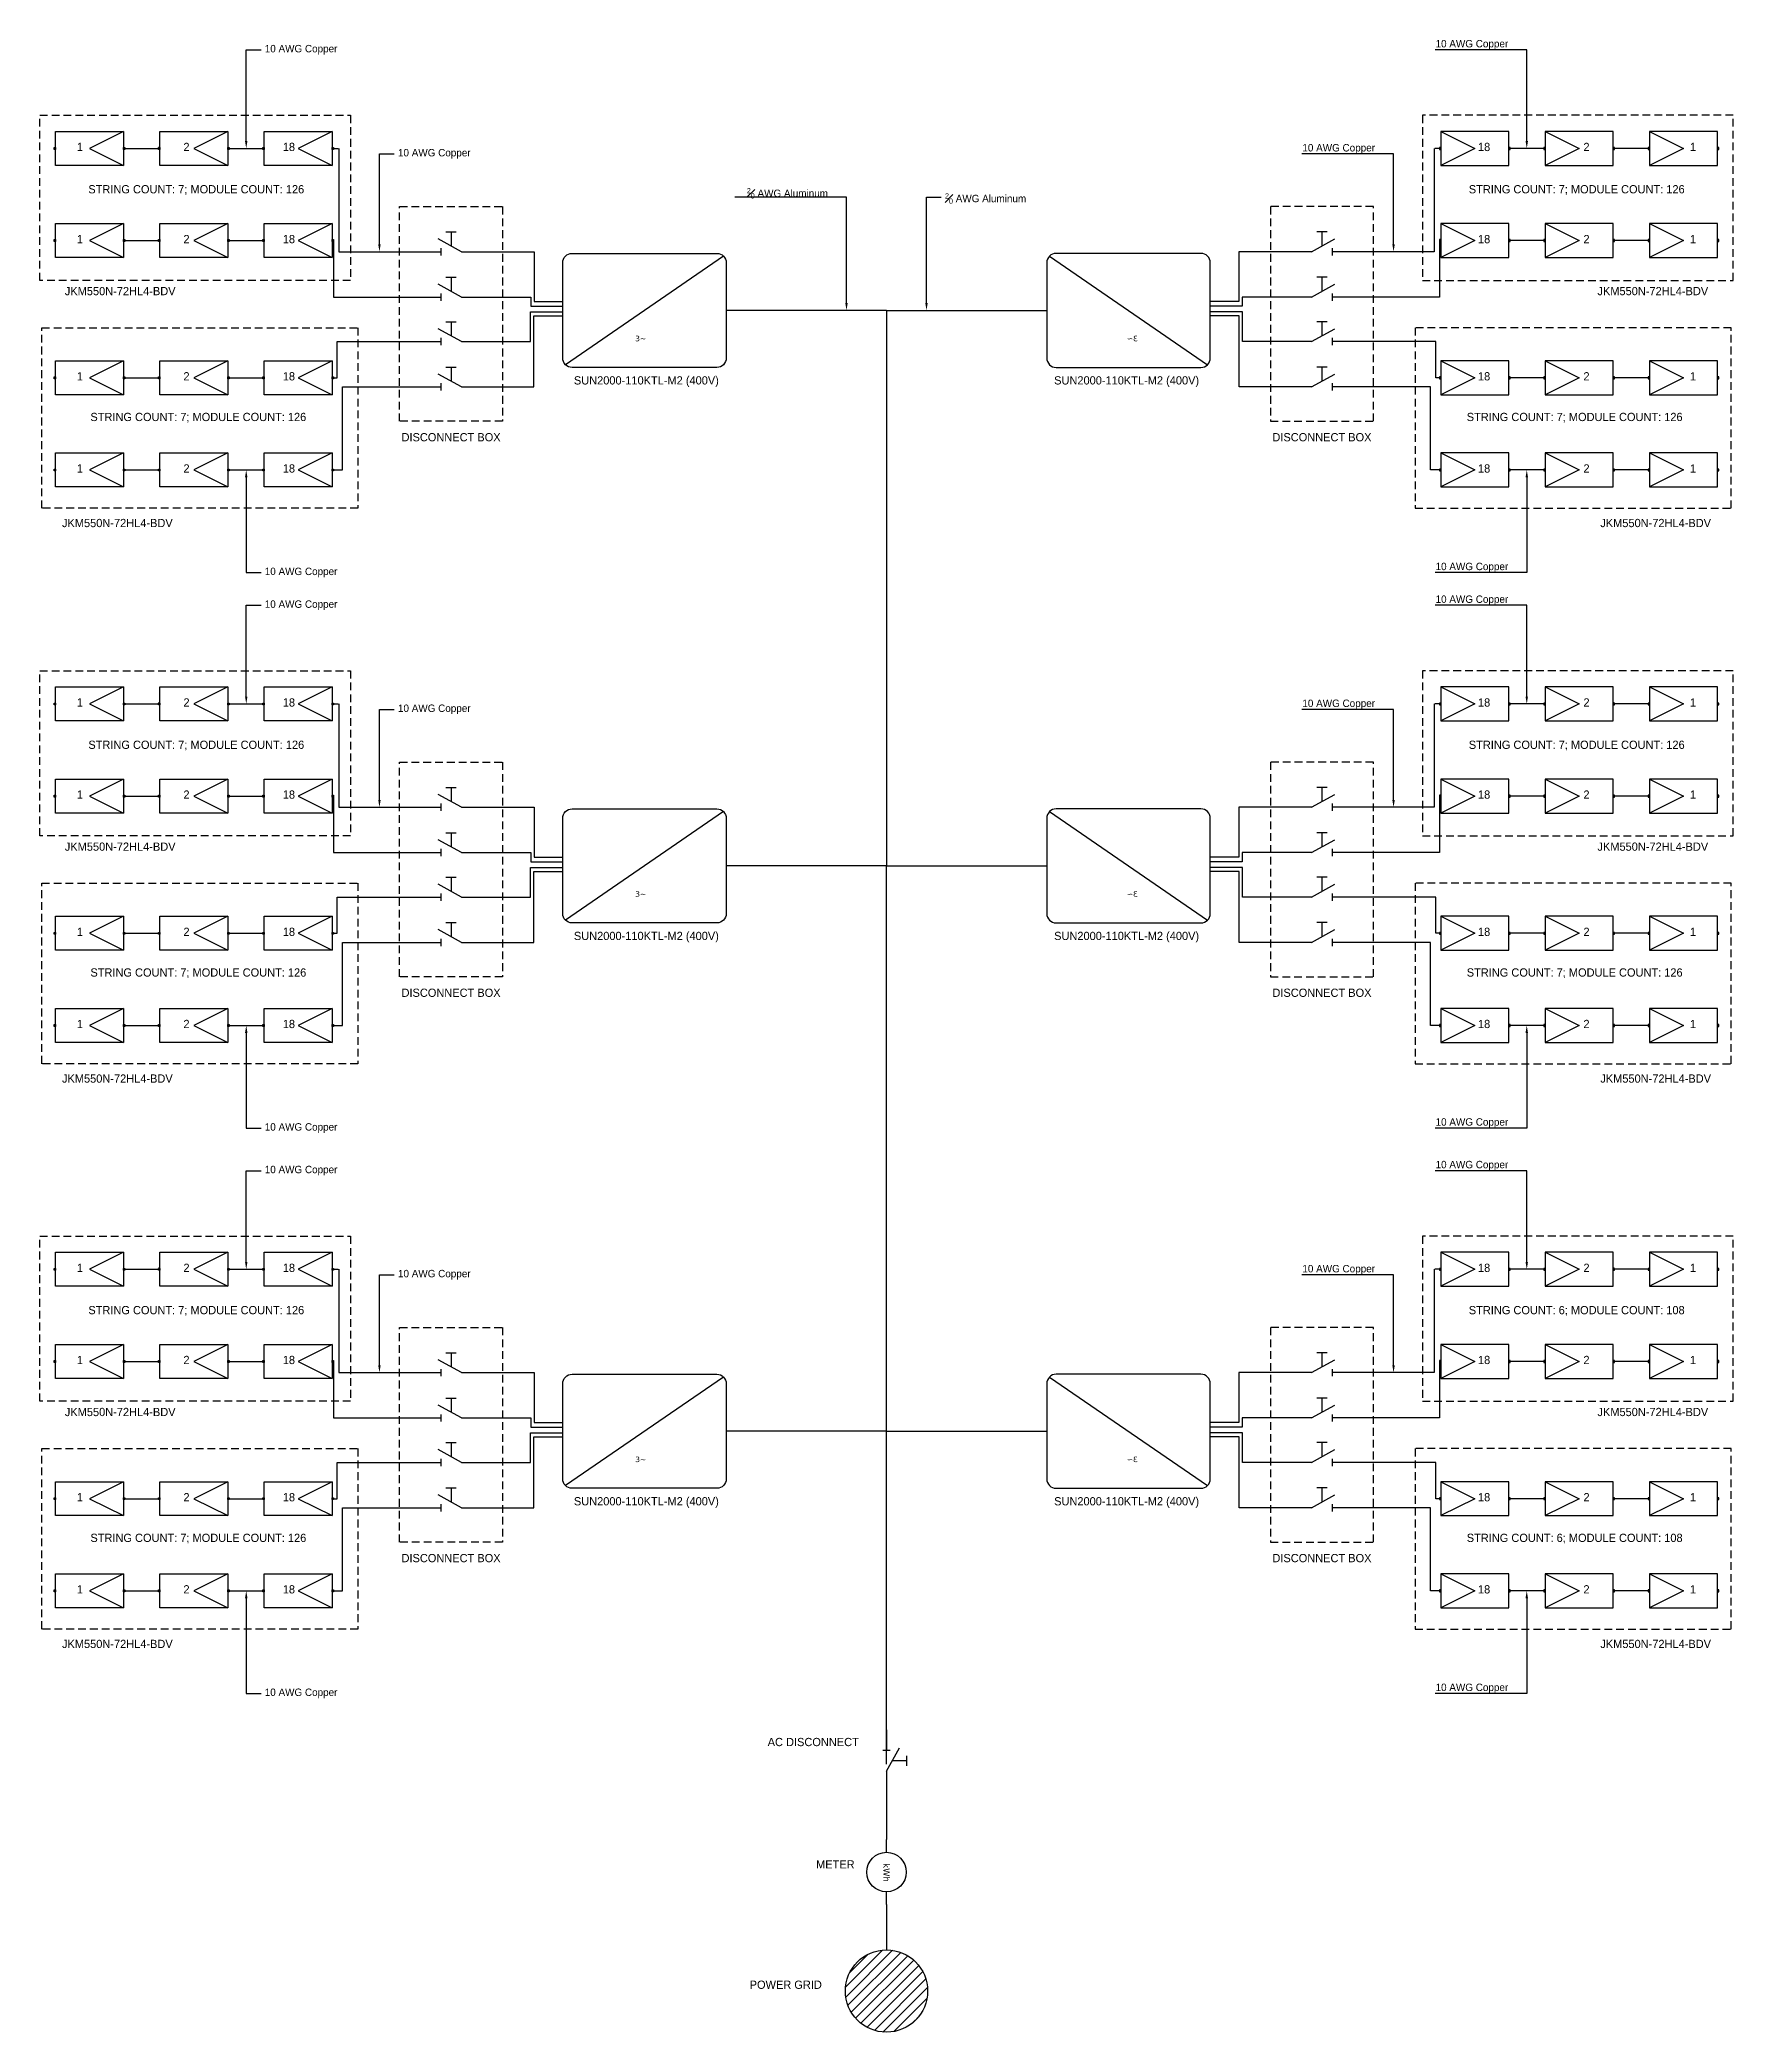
# Model space of a CAD drawing. Header units: inches. Extents: x 16 to 125, y -11 to 49.
# Drawn here: x 84.14 to 125.29, y -5.38 to 43.03 of the extents above; entities that cross this region are included whole.
import ezdxf
from ezdxf import colors
from ezdxf.entities.mleader import LeaderData, LeaderLine
from ezdxf.enums import TextEntityAlignment as Align
from ezdxf.math import Vec2, Vec3

# ---------------------------------------------------------------- set-up
doc = ezdxf.new("R2010")
doc.units = ezdxf.units.IN
doc.header["$LTSCALE"] = 1.5
doc.header["$MEASUREMENT"] = 0
doc.linetypes.add('HIDDEN2', pattern=[0.1875, 0.125, -0.0625])
for name, color, linetype in [('BLK_10AWG', 7, 'Continuous'), ('LOCBOX', 92, 'HIDDEN2'), ('SYMS', 7, 'Continuous')]:
    doc.layers.add(name, color=color, linetype=linetype)
doc.styles.add('Roman', font='romans')
doc.styles.add('WD_IEC', font='isocp2.shx', dxfattribs={"width": 0.9, "height": 4})

msp = doc.modelspace()

# ---------------------------------------------------------------- texts
at = {"layer": 'BLK_10AWG', "color": 3, "char_height": 0.2}
for s, insert, attachment_point in [('1', (85.039, 40.53), 1), ('2', (87.629, 40.53), 1), ('18', (90.043, 40.53), 1), ('18', (119.383, 40.53), 3), ('2', (121.797, 40.53), 3), ('1', (124.386, 40.53), 3), ('1', (85.039, 38.291), 1), ('2', (87.629, 38.291), 1), ('18', (90.043, 38.291), 1), ('18', (119.383, 38.291), 3), ('2', (121.797, 38.291), 3), ('1', (124.386, 38.291), 3), ('1', (85.039, 34.957), 1), ('2', (87.629, 34.957), 1), ('18', (90.043, 34.957), 1), ('18', (119.383, 34.957), 3), ('2', (121.797, 34.957), 3), ('1', (124.386, 34.957), 3), ('1', (85.039, 32.718), 1), ('2', (87.629, 32.718), 1), ('18', (90.043, 32.718), 1), ('18', (119.383, 32.718), 3), ('2', (121.797, 32.718), 3), ('1', (124.386, 32.718), 3), ('1', (85.039, 27.032), 1), ('2', (87.629, 27.032), 1), ('18', (90.043, 27.032), 1), ('18', (119.383, 27.032), 3), ('2', (121.797, 27.032), 3), ('1', (124.386, 27.032), 3), ('1', (85.039, 24.794), 1), ('2', (87.629, 24.794), 1), ('18', (90.043, 24.794), 1), ('18', (119.383, 24.794), 3), ('2', (121.797, 24.794), 3), ('1', (124.386, 24.794), 3), ('1', (85.039, 21.459), 1), ('2', (87.629, 21.459), 1), ('18', (90.043, 21.459), 1), ('18', (119.383, 21.459), 3), ('2', (121.797, 21.459), 3), ('1', (124.386, 21.459), 3), ('1', (85.039, 19.22), 1), ('2', (87.629, 19.22), 1), ('18', (90.043, 19.22), 1), ('18', (119.383, 19.22), 3), ('2', (121.797, 19.22), 3), ('1', (124.386, 19.22), 3), ('1', (85.039, 13.295), 1), ('2', (87.629, 13.295), 1), ('18', (90.043, 13.295), 1), ('18', (119.383, 13.295), 3), ('2', (121.797, 13.295), 3), ('1', (124.386, 13.295), 3), ('1', (85.039, 11.056), 1), ('2', (87.629, 11.056), 1), ('18', (90.043, 11.056), 1), ('18', (119.383, 11.056), 3), ('2', (121.797, 11.056), 3), ('1', (124.386, 11.056), 3), ('1', (85.039, 7.722), 1), ('2', (87.629, 7.722), 1), ('18', (90.043, 7.722), 1), ('18', (119.383, 7.722), 3), ('2', (121.797, 7.722), 3), ('1', (124.386, 7.722), 3), ('1', (85.039, 5.483), 1), ('2', (87.629, 5.483), 1), ('18', (90.043, 5.483), 1), ('18', (119.383, 5.483), 3), ('2', (121.797, 5.483), 3), ('1', (124.386, 5.483), 3)]:
    msp.add_mtext_dynamic_manual_height_columns(s, width=0.48674, gutter_width=1, heights=[0], dxfattribs=dict(at, insert=insert, attachment_point=attachment_point))
at = {"layer": 'LOCBOX', "color": 3}
for s, p in [('STRING COUNT: 7; MODULE COUNT: 126', (87.941, 39.242)), ('STRING COUNT: 7; MODULE COUNT: 126', (121.485, 39.242)), ('JKM550N-72HL4-BDV', (86.092, 36.767)), ('JKM550N-72HL4-BDV', (123.334, 36.767)), ('SUN2000-110KTL-M2 (400V)', (98.878, 34.598)), ('SUN2000-110KTL-M2 (400V)', (110.548, 34.598)), ('STRING COUNT: 7; MODULE COUNT: 126', (87.991, 33.709)), ('STRING COUNT: 7; MODULE COUNT: 126', (121.435, 33.709)), ('DISCONNECT BOX', (94.132, 33.217)), ('DISCONNECT BOX', (115.294, 33.217)), ('JKM550N-72HL4-BDV', (86.023, 31.132)), ('JKM550N-72HL4-BDV', (123.403, 31.132)), ('STRING COUNT: 7; MODULE COUNT: 126', (87.941, 25.744)), ('STRING COUNT: 7; MODULE COUNT: 126', (121.485, 25.744)), ('JKM550N-72HL4-BDV', (86.092, 23.269)), ('JKM550N-72HL4-BDV', (123.334, 23.269)), ('SUN2000-110KTL-M2 (400V)', (98.878, 21.1)), ('SUN2000-110KTL-M2 (400V)', (110.548, 21.1)), ('STRING COUNT: 7; MODULE COUNT: 126', (87.991, 20.211)), ('STRING COUNT: 7; MODULE COUNT: 126', (121.435, 20.211)), ('DISCONNECT BOX', (94.132, 19.719)), ('DISCONNECT BOX', (115.294, 19.719)), ('JKM550N-72HL4-BDV', (86.023, 17.634)), ('JKM550N-72HL4-BDV', (123.403, 17.634)), ('STRING COUNT: 7; MODULE COUNT: 126', (87.941, 12.007)), ('STRING COUNT: 6; MODULE COUNT: 108', (121.485, 12.007)), ('JKM550N-72HL4-BDV', (86.092, 9.532)), ('JKM550N-72HL4-BDV', (123.334, 9.532)), ('SUN2000-110KTL-M2 (400V)', (98.878, 7.363)), ('SUN2000-110KTL-M2 (400V)', (110.548, 7.363)), ('STRING COUNT: 7; MODULE COUNT: 126', (87.991, 6.474)), ('STRING COUNT: 6; MODULE COUNT: 108', (121.435, 6.474)), ('DISCONNECT BOX', (94.132, 5.982)), ('DISCONNECT BOX', (115.294, 5.982)), ('JKM550N-72HL4-BDV', (86.023, 3.897)), ('JKM550N-72HL4-BDV', (123.403, 3.897)), ('AC DISCONNECT', (102.933, 1.513)), ('METER', (103.47, -1.46)), ('POWER GRID', (102.265, -4.384))]:
    msp.add_text(s, height=0.2, dxfattribs=at).set_placement(p, align=Align.BOTTOM_CENTER)

# ---------------------------------------------------------------- blocks, each defined once
blk = doc.blocks.new('PVMODULE')
at = {"color": 5}
for p, q in [((2, 1), (1, 0.5)), ((1, 0.5), (2, 0))]:
    blk.add_line(p, q, dxfattribs=at)
for points in [[(0, 1), (2, 1), (2, 0), (0, 0)], [(-0.04, 0.527), (0, 0.527), (0, 0.473), (-0.04, 0.473)], [(2, 0.527), (2.04, 0.527), (2.04, 0.473), (2, 0.473)]]:
    blk.add_lwpolyline(points, close=True, dxfattribs=at)
blk = doc.blocks.new('*U59')
at = {"layer": 'BLK_10AWG', "xscale": 0.8257813849238005, "yscale": 0.8257813849238005, "zscale": 0.8257813849238005}
blk.add_blockref('PVMODULE', (-0.845, -0.413), dxfattribs=at)
blk = doc.blocks.new('*U61')
at = {"layer": 'BLK_10AWG', "color": 0, "linetype": 'ByBlock', "lineweight": -2, "transparency": 16777216}
for p in [(0, 2.239), (2.534, 2.239), (5.068, 2.239), (0, 0), (2.534, 0), (5.068, 0)]:
    blk.add_blockref('*U59', p, dxfattribs=at)
blk = doc.blocks.new('HDS11Q65')
for p, q in [((-7.5, 0), (-2.5, 0)), ((2.5, 0), (-3.13, 3.13)), ((-2.5, 0.88), (-2.5, -0.88)), ((-1.25, 4.83), (1.25, 4.83)), ((0, 4.83), (0, 1.39)), ((2.5, 0), (7.5, 0))]:
    blk.add_line(p, q)
at = {"style": 'WD_IEC'}
for tag, p in [('INST', (-5, 10.12)), ('TAG1', (-5, 4.12)), ('LOC', (-5, 7.12)), ('RATING1', (-5, -4.16)), ('DESC1', (-5, -10.16)), ('DESC3', (-5, -16.16)), ('DESC2', (-5, -13.16))]:
    blk.add_attdef(tag, text='', height=2.5, dxfattribs=at).set_placement(p, align=Align.RIGHT)
for tag, p, height, flags in [('MFG', (2.81, 9.49), 1.5, 9), ('X2LINK', (0, 5.65), 0.32, 1), ('CAT', (2.81, 6.99), 1.5, 9), ('X4TERM01', (-7.5, 0), 0.32, 1), ('TERM01', (-7.5, 1), 2, 8), ('X8LINK', (0, 0.01), 0.32, 1), ('X1TERM02', (7.5, 0), 0.32, 1), ('ASSYCODE', (2.61, -2.75), 1, 1), ('FAMILY', (2.61, -4.25), 1, 1), ('CATDESC', (2.61, -5.75), 1, 1)]:
    blk.add_attdef(tag, p, '', height=height, dxfattribs=dict(at, flags=flags))
at = {"style": 'WD_IEC', "flags": 8}
blk.add_attdef('TERM02', text='', height=2, dxfattribs=at).set_placement((7.5, 1), align=Align.RIGHT)
at = {"lineweight": 15, "style": 'WD_IEC'}
blk.add_attdef('XREF', text='', height=2.5, dxfattribs=at).set_placement((-5, -7.16), align=Align.RIGHT)
blk = doc.blocks.new('PVINVERTER36KTL')
at = {"color": 5}
blk.add_lwpolyline([(-1.547, 1.218), (1.547, 1.218, -0.414214), (1.747, 1.018), (1.747, -1.018, -0.414214), (1.547, -1.218), (-1.547, -1.218, -0.414214), (-1.747, -1.018), (-1.747, 1.018, -0.414214)], format="xyb", close=True, dxfattribs=at)
at = {"layer": 'BLK_10AWG', "color": 5}
blk.add_line((1.688, 1.16), (-1.688, -1.16), dxfattribs=at)
at = {"layer": 'BLK_10AWG', "color": 5, "insert": (-0.198, -0.541), "char_height": 0.11697, "attachment_point": 1, "style": 'Roman'}
blk.add_mtext_dynamic_manual_height_columns('{\\fVerdana|b0|i0|c0|p34;3~}', width=0.6143, gutter_width=1, heights=[0], dxfattribs=at)
blk = doc.blocks.new('*U62')
at = {"layer": 'BLK_10AWG', "xscale": 0.8257813849238005, "yscale": 0.8257813849238005, "zscale": 0.8257813849238005}
blk.add_blockref('PVMODULE', (-0.845, -0.413), dxfattribs=at)
blk = doc.blocks.new('*U63')
at = {"layer": 'BLK_10AWG', "color": 0, "linetype": 'ByBlock', "lineweight": -2, "transparency": 16777216}
for p in [(0, 2.239), (2.534, 2.239), (5.068, 2.239), (0, 0), (2.534, 0), (5.068, 0)]:
    blk.add_blockref('*U62', p, dxfattribs=at)
blk = doc.blocks.new('*U64')
at = {"layer": 'BLK_10AWG', "xscale": 0.8257813849238005, "yscale": 0.8257813849238005, "zscale": 0.8257813849238005}
blk.add_blockref('PVMODULE', (-0.845, -0.413), dxfattribs=at)
blk = doc.blocks.new('*U65')
at = {"layer": 'BLK_10AWG', "color": 0, "linetype": 'ByBlock', "lineweight": -2, "transparency": 16777216}
for p in [(0, 2.239), (2.534, 2.239), (5.068, 2.239), (0, 0), (2.534, 0), (5.068, 0)]:
    blk.add_blockref('*U64', p, dxfattribs=at)
blk = doc.blocks.new('*U66')
at = {"layer": 'BLK_10AWG', "xscale": 0.8257813849238005, "yscale": 0.8257813849238005, "zscale": 0.8257813849238005}
blk.add_blockref('PVMODULE', (-0.845, -0.413), dxfattribs=at)
blk = doc.blocks.new('*U68')
at = {"layer": 'BLK_10AWG', "color": 0, "linetype": 'ByBlock', "lineweight": -2, "transparency": 16777216}
for p in [(0, 2.239), (2.534, 2.239), (5.068, 2.239), (0, 0), (2.534, 0), (5.068, 0)]:
    blk.add_blockref('*U66', p, dxfattribs=at)
blk = doc.blocks.new('*U69')
at = {"layer": 'BLK_10AWG', "xscale": 0.8257813849238005, "yscale": 0.8257813849238005, "zscale": 0.8257813849238005}
blk.add_blockref('PVMODULE', (-0.845, -0.413), dxfattribs=at)
blk = doc.blocks.new('*U70')
at = {"layer": 'BLK_10AWG', "color": 0, "linetype": 'ByBlock', "lineweight": -2, "transparency": 16777216}
for p in [(0, 2.239), (2.534, 2.239), (5.068, 2.239), (0, 0), (2.534, 0), (5.068, 0)]:
    blk.add_blockref('*U69', p, dxfattribs=at)
blk = doc.blocks.new('*U71')
at = {"layer": 'BLK_10AWG', "xscale": 0.8257813849238005, "yscale": 0.8257813849238005, "zscale": 0.8257813849238005}
blk.add_blockref('PVMODULE', (-0.845, -0.413), dxfattribs=at)
blk = doc.blocks.new('*U72')
at = {"layer": 'BLK_10AWG', "color": 0, "linetype": 'ByBlock', "lineweight": -2, "transparency": 16777216}
for p in [(0, 2.239), (2.534, 2.239), (5.068, 2.239), (0, 0), (2.534, 0), (5.068, 0)]:
    blk.add_blockref('*U71', p, dxfattribs=at)
blk = doc.blocks.new('3P WH METER')
at = {"layer": 'BLK_10AWG'}
for p, q in [((0, 0), (-0.311, 0)), ((1.272, 0), (0.961, 0))]:
    blk.add_line(p, q, dxfattribs=at)
blk.add_circle((0.481, 0), 0.481, dxfattribs=at)
at = {"layer": 'BLK_10AWG', "insert": (0.19, 0.077), "char_height": 0.15, "attachment_point": 1}
blk.add_mtext_dynamic_manual_height_columns('\\pxqc;{\\fVerdana|b0|i0|c0|p34;kWh}', width=0.60488, gutter_width=1, heights=[0], dxfattribs=at)
blk = doc.blocks.new('HDV1_S00390')
h = blk.add_hatch()
h.set_pattern_fill('JIS_WOOD', color=256, scale=1.25, angle=90, style=0)
h.set_pattern_definition([(135, (-5, -5), (-0.625, -0.625), [])])
h.paths.add_polyline_path([(-5, 0, 1), (5, 0, 1)])
blk.add_circle((0, 0), 5)
at = {"style": 'WD_IEC'}
for tag, height, p in [('INST', 2.5, (-3.75, 15.45)), ('LOC', 2.5, (-3.75, 12.14)), ('TAG1', 2.5, (-3.75, 8.75)), ('TERM03', 2, (-1, 6)), ('TERM01', 2, (-6, 1)), ('TERM04', 2, (-1, -8.49)), ('DESC1', 2.5, (-3.66, -11.76)), ('DESC2', 2.5, (-3.66, -15.02)), ('DESC3', 2.5, (-3.66, -18.27))]:
    blk.add_attdef(tag, text='', height=height, dxfattribs=at).set_placement(p, align=Align.RIGHT)
at = {"lineweight": 15, "style": 'WD_IEC'}
blk.add_attdef('RATING1', text='', height=2.5, dxfattribs=at).set_placement((3.75, 11.25), align=Align.TOP_LEFT)
at = {"style": 'WD_IEC', "flags": 1}
for tag, p, height in [('X2TERM03', (0, 5), 0.32), ('X4TERM01', (-5, 0), 0.32), ('X1TERM02', (5, 0), 0.32), ('X8TERM04', (0, -5), 0.32), ('MFG', (5.62, -9.98), 1.5), ('CAT', (5.62, -12.48), 1.5), ('ASSYCODE', (5.6, -14.55), 1), ('FAMILY', (5.6, -16.05), 1), ('CATDESC', (5.6, -17.55), 1)]:
    blk.add_attdef(tag, p, '', height=height, dxfattribs=at)
at = {"style": 'WD_IEC'}
blk.add_attdef('TERM02', (6, 1), '', height=2, dxfattribs=at)
at = {"lineweight": 15, "style": 'WD_IEC'}
blk.add_attdef('XREF', text='', height=2.5, dxfattribs=at).set_placement((-3.75, -21.26), align=Align.RIGHT)

# ---------------------------------------------------------------- linework, layer by layer
at = {"layer": 'BLK_10AWG', "color": 7}
for p, q in [((86.174, 40.394), (87.04, 40.394)), ((87.04, 40.394), (87.04, 40.435)), ((88.708, 40.394), (89.601, 40.394)), ((120.718, 40.394), (119.825, 40.394)), ((122.386, 40.394), (122.386, 40.435)), ((123.252, 40.394), (122.386, 40.394)), ((86.174, 38.155), (87.04, 38.155)), ((87.04, 38.155), (87.04, 38.186)), ((88.708, 38.155), (89.601, 38.155)), ((120.718, 38.155), (119.825, 38.155)), ((122.386, 38.155), (122.386, 38.186)), ((123.252, 38.155), (122.386, 38.155)), ((91.275, 36.782), (93.382, 36.782)), ((118.151, 36.782), (116.044, 36.782)), ((86.174, 34.821), (87.04, 34.821)), ((88.708, 34.821), (89.601, 34.821)), ((91.495, 34.599), (93.382, 34.599)), ((117.931, 34.599), (116.044, 34.599)), ((120.718, 34.821), (119.825, 34.821)), ((123.252, 34.821), (122.386, 34.821)), ((86.174, 32.582), (87.04, 32.582)), ((88.708, 32.582), (89.601, 32.582)), ((120.718, 32.582), (119.825, 32.582)), ((123.252, 32.582), (122.386, 32.582)), ((86.174, 26.896), (87.04, 26.896)), ((87.04, 26.896), (87.04, 26.937)), ((88.708, 26.896), (89.601, 26.896)), ((120.718, 26.896), (119.825, 26.896)), ((122.386, 26.896), (122.386, 26.937)), ((123.252, 26.896), (122.386, 26.896)), ((86.174, 24.657), (87.04, 24.657)), ((87.04, 24.657), (87.04, 24.688)), ((88.708, 24.657), (89.601, 24.657)), ((120.718, 24.657), (119.825, 24.657)), ((122.386, 24.657), (122.386, 24.688)), ((123.252, 24.657), (122.386, 24.657)), ((91.275, 23.284), (93.382, 23.284)), ((118.151, 23.284), (116.044, 23.284)), ((86.174, 21.323), (87.04, 21.323)), ((88.708, 21.323), (89.601, 21.323)), ((120.718, 21.323), (119.825, 21.323)), ((123.252, 21.323), (122.386, 21.323)), ((91.495, 21.101), (93.382, 21.101)), ((117.931, 21.101), (116.044, 21.101)), ((86.174, 19.084), (87.04, 19.084)), ((88.708, 19.084), (89.601, 19.084)), ((120.718, 19.084), (119.825, 19.084)), ((123.252, 19.084), (122.386, 19.084)), ((86.174, 13.159), (87.04, 13.159)), ((87.04, 13.159), (87.04, 13.2)), ((88.708, 13.159), (89.601, 13.159)), ((120.718, 13.159), (119.825, 13.159)), ((122.386, 13.159), (122.386, 13.2)), ((123.252, 13.159), (122.386, 13.159)), ((86.174, 10.92), (87.04, 10.92)), ((87.04, 10.92), (87.04, 10.95)), ((88.708, 10.92), (89.601, 10.92)), ((120.718, 10.92), (119.825, 10.92)), ((122.386, 10.92), (122.386, 10.95)), ((123.252, 10.92), (122.386, 10.92)), ((91.275, 9.547), (93.382, 9.547)), ((118.151, 9.547), (116.044, 9.547)), ((86.174, 7.585), (87.04, 7.585)), ((88.708, 7.585), (89.601, 7.585)), ((91.495, 7.364), (93.382, 7.364)), ((117.931, 7.364), (116.044, 7.364)), ((120.718, 7.585), (119.825, 7.585)), ((123.252, 7.585), (122.386, 7.585)), ((86.174, 5.347), (87.04, 5.347)), ((88.708, 5.347), (89.601, 5.347)), ((120.718, 5.347), (119.825, 5.347)), ((123.252, 5.347), (122.386, 5.347))]:
    msp.add_line(p, q, dxfattribs=at)
at = {"layer": 'BLK_10AWG'}
for p, q in [((91.275, 40.394), (91.385, 40.394)), ((91.402, 40.394), (91.402, 38.184)), ((118.024, 40.394), (118.024, 38.184)), ((118.151, 40.394), (118.041, 40.394)), ((91.275, 38.155), (91.275, 36.782)), ((91.402, 38.184), (91.402, 37.883)), ((91.402, 37.883), (93.382, 37.883)), ((94.882, 37.883), (95.767, 37.883)), ((95.767, 37.883), (96.155, 37.883)), ((96.155, 37.883), (96.155, 36.672)), ((113.659, 37.883), (113.271, 37.883)), ((113.271, 37.883), (113.271, 36.672)), ((114.544, 37.883), (113.659, 37.883)), ((118.024, 37.883), (116.044, 37.883)), ((118.024, 38.184), (118.024, 37.883)), ((118.151, 38.155), (118.151, 36.782)), ((94.882, 36.782), (96.067, 36.782)), ((96.062, 35.7), (96.062, 36.423)), ((96.062, 36.423), (96.844, 36.423)), ((96.067, 36.782), (96.067, 36.56)), ((96.067, 36.56), (96.844, 36.56)), ((96.144, 34.599), (96.144, 36.325)), ((96.144, 36.325), (96.844, 36.325)), ((96.155, 36.672), (96.844, 36.672)), ((102.767, 36.458), (100.817, 36.458)), ((104.716, 36.458), (102.767, 36.458)), ((104.71, 36.458), (106.659, 36.458)), ((104.713, 36.458), (104.713, 22.961)), ((104.713, 36.458), (104.713, 22.961)), ((106.659, 36.458), (108.609, 36.458)), ((113.271, 36.672), (112.582, 36.672)), ((113.359, 36.56), (112.582, 36.56)), ((113.363, 36.423), (112.582, 36.423)), ((113.282, 36.325), (112.582, 36.325)), ((113.282, 34.599), (113.282, 36.325)), ((114.544, 36.782), (113.359, 36.782)), ((113.359, 36.782), (113.359, 36.56)), ((113.363, 35.7), (113.363, 36.423)), ((91.364, 35.506), (91.364, 35.7)), ((91.364, 35.7), (93.382, 35.7)), ((91.364, 34.821), (91.364, 35.506)), ((94.882, 35.7), (96.062, 35.7)), ((114.544, 35.7), (113.363, 35.7)), ((118.062, 35.7), (116.044, 35.7)), ((118.062, 35.506), (118.062, 35.7)), ((118.062, 34.821), (118.062, 35.506)), ((91.275, 34.821), (91.364, 34.821)), ((91.495, 34.435), (91.495, 34.599)), ((91.495, 32.582), (91.495, 34.435)), ((94.882, 34.599), (96.144, 34.599)), ((114.544, 34.599), (113.282, 34.599)), ((117.931, 34.435), (117.931, 34.599)), ((117.931, 32.582), (117.931, 34.435)), ((118.151, 34.821), (118.062, 34.821)), ((91.275, 32.582), (91.495, 32.582)), ((118.151, 32.582), (117.931, 32.582)), ((91.275, 26.896), (91.385, 26.896)), ((91.402, 26.896), (91.402, 24.686)), ((118.024, 26.896), (118.024, 24.686)), ((118.151, 26.896), (118.041, 26.896)), ((91.275, 24.657), (91.275, 23.284)), ((91.402, 24.686), (91.402, 24.385)), ((91.402, 24.385), (93.382, 24.385)), ((94.882, 24.385), (95.767, 24.385)), ((95.767, 24.385), (96.155, 24.385)), ((96.155, 24.385), (96.155, 23.174)), ((113.659, 24.385), (113.271, 24.385)), ((113.271, 24.385), (113.271, 23.174)), ((114.544, 24.385), (113.659, 24.385)), ((118.024, 24.385), (116.044, 24.385)), ((118.024, 24.686), (118.024, 24.385)), ((118.151, 24.657), (118.151, 23.284)), ((94.882, 23.284), (96.067, 23.284)), ((96.067, 23.284), (96.067, 23.062)), ((114.544, 23.284), (113.359, 23.284)), ((113.359, 23.284), (113.359, 23.062)), ((96.062, 22.202), (96.062, 22.925)), ((96.062, 22.925), (96.844, 22.925)), ((96.067, 23.062), (96.844, 23.062)), ((96.144, 21.101), (96.144, 22.827)), ((96.144, 22.827), (96.844, 22.827)), ((96.155, 23.174), (96.844, 23.174)), ((102.764, 22.961), (100.814, 22.961)), ((104.713, 22.961), (102.764, 22.961)), ((104.713, 9.223), (104.713, 22.961)), ((104.713, 22.961), (106.662, 22.961)), ((104.713, 1.138), (104.713, 22.961)), ((106.662, 22.961), (108.612, 22.961)), ((113.271, 23.174), (112.582, 23.174)), ((113.359, 23.062), (112.582, 23.062)), ((113.363, 22.925), (112.582, 22.925)), ((113.282, 22.827), (112.582, 22.827)), ((113.282, 21.101), (113.282, 22.827)), ((113.363, 22.202), (113.363, 22.925)), ((91.364, 22.008), (91.364, 22.202)), ((91.364, 22.202), (93.382, 22.202)), ((91.364, 21.323), (91.364, 22.008)), ((94.882, 22.202), (96.062, 22.202)), ((114.544, 22.202), (113.363, 22.202)), ((118.062, 22.202), (116.044, 22.202)), ((118.062, 22.008), (118.062, 22.202)), ((118.062, 21.323), (118.062, 22.008)), ((91.275, 21.323), (91.364, 21.323)), ((118.151, 21.323), (118.062, 21.323)), ((91.495, 20.937), (91.495, 21.101)), ((91.495, 19.084), (91.495, 20.937)), ((94.882, 21.101), (96.144, 21.101)), ((114.544, 21.101), (113.282, 21.101)), ((117.931, 20.937), (117.931, 21.101)), ((117.931, 19.084), (117.931, 20.937)), ((91.275, 19.084), (91.495, 19.084)), ((118.151, 19.084), (117.931, 19.084)), ((91.275, 13.159), (91.385, 13.159)), ((91.402, 13.159), (91.402, 10.949)), ((118.024, 13.159), (118.024, 10.949)), ((118.151, 13.159), (118.041, 13.159)), ((91.275, 10.92), (91.275, 9.547)), ((91.402, 10.949), (91.402, 10.648)), ((118.024, 10.949), (118.024, 10.648)), ((118.151, 10.92), (118.151, 9.547)), ((91.402, 10.648), (93.382, 10.648)), ((94.882, 10.648), (95.767, 10.648)), ((95.767, 10.648), (96.155, 10.648)), ((96.155, 10.648), (96.155, 9.437)), ((113.659, 10.648), (113.271, 10.648)), ((113.271, 10.648), (113.271, 9.437)), ((114.544, 10.648), (113.659, 10.648)), ((118.024, 10.648), (116.044, 10.648)), ((94.882, 9.547), (96.067, 9.547)), ((96.067, 9.547), (96.067, 9.325)), ((96.067, 9.325), (96.844, 9.325)), ((96.155, 9.437), (96.844, 9.437)), ((102.764, 9.223), (100.814, 9.223)), ((102.767, 9.223), (100.817, 9.223)), ((104.716, 9.223), (102.767, 9.223)), ((104.71, 9.223), (106.659, 9.223)), ((106.659, 9.223), (108.609, 9.223)), ((106.662, 9.223), (108.612, 9.223)), ((113.271, 9.437), (112.582, 9.437)), ((113.359, 9.325), (112.582, 9.325)), ((114.544, 9.547), (113.359, 9.547)), ((113.359, 9.547), (113.359, 9.325)), ((96.062, 8.465), (96.062, 9.188)), ((96.062, 9.188), (96.844, 9.188)), ((96.144, 7.364), (96.144, 9.09)), ((96.144, 9.09), (96.844, 9.09)), ((113.363, 9.188), (112.582, 9.188)), ((113.282, 9.09), (112.582, 9.09)), ((113.282, 7.364), (113.282, 9.09)), ((113.363, 8.465), (113.363, 9.188)), ((91.364, 8.271), (91.364, 8.465)), ((91.364, 8.465), (93.382, 8.465)), ((91.364, 7.585), (91.364, 8.271)), ((94.882, 8.465), (96.062, 8.465)), ((114.544, 8.465), (113.363, 8.465)), ((118.062, 8.465), (116.044, 8.465)), ((118.062, 8.271), (118.062, 8.465)), ((118.062, 7.585), (118.062, 8.271)), ((91.275, 7.585), (91.364, 7.585)), ((91.495, 7.2), (91.495, 7.364)), ((94.882, 7.364), (96.144, 7.364)), ((114.544, 7.364), (113.282, 7.364)), ((117.931, 7.2), (117.931, 7.364)), ((118.151, 7.585), (118.062, 7.585)), ((91.495, 5.347), (91.495, 7.2)), ((117.931, 5.347), (117.931, 7.2)), ((91.275, 5.347), (91.495, 5.347)), ((118.151, 5.347), (117.931, 5.347)), ((104.713, 1.966), (104.713, 3.915)), ((104.713, 0.466), (104.713, -0.697)), ((104.713, -2.278), (104.713, -3.377))]:
    msp.add_line(p, q, dxfattribs=at)
at = {"layer": 'LOCBOX', "color": 7}
for points in [[(84.14, 41.199), (91.691, 41.199), (91.691, 37.186), (84.14, 37.186)], [(125.286, 41.199), (117.735, 41.199), (117.735, 37.186), (125.286, 37.186)], [(92.883, 38.979), (95.38, 38.979), (95.38, 33.764), (92.883, 33.764)], [(116.543, 38.979), (114.046, 38.979), (114.046, 33.764), (116.543, 33.764)], [(84.19, 36.036), (91.87, 36.036), (91.87, 31.653), (84.19, 31.653)], [(125.236, 36.036), (117.556, 36.036), (117.556, 31.653), (125.236, 31.653)], [(84.14, 27.702), (91.691, 27.702), (91.691, 23.688), (84.14, 23.688)], [(125.286, 27.702), (117.735, 27.702), (117.735, 23.688), (125.286, 23.688)], [(92.883, 25.481), (95.38, 25.481), (95.38, 20.266), (92.883, 20.266)], [(116.543, 25.481), (114.046, 25.481), (114.046, 20.266), (116.543, 20.266)], [(84.19, 22.539), (91.87, 22.539), (91.87, 18.155), (84.19, 18.155)], [(125.236, 22.539), (117.556, 22.539), (117.556, 18.155), (125.236, 18.155)], [(84.14, 13.964), (91.691, 13.964), (91.691, 9.951), (84.14, 9.951)], [(125.286, 13.964), (117.735, 13.964), (117.735, 9.951), (125.286, 9.951)], [(92.883, 11.744), (95.38, 11.744), (95.38, 6.529), (92.883, 6.529)], [(116.543, 11.744), (114.046, 11.744), (114.046, 6.529), (116.543, 6.529)], [(84.19, 8.801), (91.87, 8.801), (91.87, 4.418), (84.19, 4.418)], [(125.236, 8.801), (117.556, 8.801), (117.556, 4.418), (125.236, 4.418)]]:
    msp.add_lwpolyline(points, close=True, dxfattribs=at)

# ---------------------------------------------------------------- block references
at = {"layer": 'BLK_10AWG', "yscale": 0.8257813849238005, "zscale": 0.8257813849238005}
for p, xscale in [((84.523, 39.981), 0.8257813849238005), ((87.057, 39.981), 0.8257813849238005), ((89.59, 39.981), 0.8257813849238005), ((119.836, 39.981), -0.8257813849238005), ((122.369, 39.981), -0.8257813849238005), ((124.903, 39.981), -0.8257813849238005), ((84.523, 37.742), 0.8257813849238005), ((87.057, 37.742), 0.8257813849238005), ((89.59, 37.742), 0.8257813849238005), ((119.836, 37.742), -0.8257813849238005), ((122.369, 37.742), -0.8257813849238005), ((124.903, 37.742), -0.8257813849238005), ((84.523, 26.483), 0.8257813849238005), ((87.057, 26.483), 0.8257813849238005), ((89.59, 26.483), 0.8257813849238005), ((119.836, 26.483), -0.8257813849238005), ((122.369, 26.483), -0.8257813849238005), ((124.903, 26.483), -0.8257813849238005), ((84.523, 24.244), 0.8257813849238005), ((87.057, 24.244), 0.8257813849238005), ((89.59, 24.244), 0.8257813849238005), ((119.836, 24.244), -0.8257813849238005), ((122.369, 24.244), -0.8257813849238005), ((124.903, 24.244), -0.8257813849238005), ((84.523, 12.746), 0.8257813849238005), ((87.057, 12.746), 0.8257813849238005), ((89.59, 12.746), 0.8257813849238005), ((119.836, 12.746), -0.8257813849238005), ((122.369, 12.746), -0.8257813849238005), ((124.903, 12.746), -0.8257813849238005), ((84.523, 10.507), 0.8257813849238005), ((87.057, 10.507), 0.8257813849238005), ((89.59, 10.507), 0.8257813849238005), ((119.836, 10.507), -0.8257813849238005), ((122.369, 10.507), -0.8257813849238005), ((124.903, 10.507), -0.8257813849238005)]:
    msp.add_blockref('PVMODULE', p, dxfattribs=dict(at, xscale=xscale))
at = {"layer": 'BLK_10AWG', "color": 7, "yscale": 1.137238908983889, "zscale": 1.137238908983889}
for p, xscale in [((98.831, 36.458), 1.137238908983889), ((110.595, 36.458), -1.137238908983889), ((98.831, 22.961), 1.137238908983889), ((110.595, 22.961), -1.137238908983889), ((98.831, 9.223), 1.137238908983889), ((110.595, 9.223), -1.137238908983889)]:
    msp.add_blockref('PVINVERTER36KTL', p, dxfattribs=dict(at, xscale=xscale))
at = {"layer": 'BLK_10AWG', "color": 7}
for name, p in [('*U61', (85.367, 32.582)), ('*U63', (85.367, 19.084)), ('*U65', (85.367, 5.347))]:
    msp.add_blockref(name, p, dxfattribs=at)
at = {"layer": 'BLK_10AWG', "color": 7, "xscale": -1}
for name, p in [('*U68', (124.059, 32.582)), ('*U70', (124.059, 19.084)), ('*U72', (124.059, 5.347))]:
    msp.add_blockref(name, p, dxfattribs=at)
at = {"layer": 'BLK_10AWG', "color": 7, "rotation": 270}
msp.add_blockref('3P WH METER', (104.713, -1.006), dxfattribs=at)
at = {"layer": 'SYMS', "color": 7, "yscale": 0.1, "zscale": 0.1}
for p, xscale in [((94.132, 37.883), 0.1), ((115.294, 37.883), -0.1), ((94.132, 36.782), 0.1), ((115.294, 36.782), -0.1), ((94.132, 35.7), 0.1), ((115.294, 35.7), -0.1), ((94.132, 34.599), 0.1), ((115.294, 34.599), -0.1), ((94.132, 24.385), 0.1), ((115.294, 24.385), -0.1), ((94.132, 23.284), 0.1), ((115.294, 23.284), -0.1), ((94.132, 22.202), 0.1), ((115.294, 22.202), -0.1), ((94.132, 21.101), 0.1), ((115.294, 21.101), -0.1), ((94.132, 10.648), 0.1), ((115.294, 10.648), -0.1), ((94.132, 9.547), 0.1), ((115.294, 9.547), -0.1), ((94.132, 8.465), 0.1), ((115.294, 8.465), -0.1), ((94.132, 7.364), 0.1), ((115.294, 7.364), -0.1)]:
    msp.add_blockref('HDS11Q65', p, dxfattribs=dict(at, xscale=xscale))
at = {"layer": 'SYMS', "color": 7, "rotation": 270}
for name, p, xscale, yscale, zscale in [('HDS11Q65', (104.713, 1.216), 0.09999999999999984, 0.09999999999999984, 0.09999999999999984), ('HDV1_S00390', (104.713, -4.377), 0.2, 0.2, 0.2)]:
    msp.add_blockref(name, p, dxfattribs=dict(at, xscale=xscale, yscale=yscale, zscale=zscale))

msp.set_redraw_order([(e.dxf.handle, doc.entitydb.next_handle()) for e in msp.query("TEXT MTEXT ATTDEF DIMENSION ARC_DIMENSION")])  # texts and dimensions are drawn at this point

# ---------------------------------------------------------------- leaders
ml = msp.add_multileader_mtext('Standard')
ml.set_content('10 AWG Copper', color=256)
ml.set_leader_properties()
ml.build(insert=Vec2(0, 0))
ml.multileader.update_dxf_attribs({"text_right_attachment_type": 6, "dogleg_length": 0.36, "arrow_head_size": 0.18})
ctx = ml.context
ctx.base_point, ctx.char_height, ctx.arrow_head_size, ctx.landing_gap_size, ctx.plane_origin = Vec3(89.515, 42.789), 0.18, 0.18, 0.09, Vec3(89.155, 40.394)
ctx.right_attachment = 6
notes = []
notes.append((ctx, [(0, (1, 1, 0), (89.155, 42.789), (1, 0), 0.36, [(0, [(89.155, 40.394)], 0, [])])]))
ctx.mtext.insert, ctx.mtext.flow_direction = Vec3(89.605, 42.909), 5
ml = msp.add_multileader_mtext('Standard')
ml.set_content('10 AWG Copper', color=256)
ml.set_leader_properties()
ml.build(insert=Vec2(0, 0))
ml.multileader.update_dxf_attribs({"text_right_attachment_type": 6, "dogleg_length": 0.36, "arrow_head_size": 0.18})
ctx = ml.context
ctx.base_point, ctx.char_height, ctx.arrow_head_size, ctx.landing_gap_size, ctx.plane_origin = Vec3(117.481, 42.909), 0.18, 0.18, 0.09, Vec3(120.271, 40.394)
ctx.right_attachment, ctx.text_align_type = 6, 2
notes.append((ctx, [(0, (1, 1, 0), (120.271, 42.789), (-1, 0), 0.36, [(0, [(120.271, 40.394)], 0, [])])]))
ctx.mtext.insert, ctx.mtext.alignment, ctx.mtext.flow_direction = Vec3(119.821, 43.029), 3, 5
ml = msp.add_multileader_mtext('Standard')
ml.set_content('10 AWG Copper', color=256)
ml.set_leader_properties()
ml.build(insert=Vec2(0, 0))
ml.multileader.update_dxf_attribs({"text_right_attachment_type": 6, "dogleg_length": 0.36, "arrow_head_size": 0.18})
ctx = ml.context
ctx.base_point, ctx.char_height, ctx.arrow_head_size, ctx.landing_gap_size, ctx.plane_origin = Vec3(92.752, 40.26), 0.18, 0.18, 0.09, Vec3(92.392, 37.883)
ctx.right_attachment = 6
notes.append((ctx, [(0, (1, 1, 0), (92.392, 40.26), (1, 0), 0.36, [(0, [(92.392, 37.883)], 0, [])])]))
ctx.mtext.insert, ctx.mtext.flow_direction = Vec3(92.842, 40.38), 5
ml = msp.add_multileader_mtext('Standard')
ml.set_content('10 AWG Copper', color=256)
ml.set_leader_properties()
ml.build(insert=Vec2(0, 0))
ml.multileader.update_dxf_attribs({"text_right_attachment_type": 6, "dogleg_length": 0.36, "arrow_head_size": 0.18})
ctx = ml.context
ctx.base_point, ctx.char_height, ctx.arrow_head_size, ctx.landing_gap_size, ctx.plane_origin = Vec3(114.244, 40.38), 0.18, 0.18, 0.09, Vec3(117.034, 37.883)
ctx.right_attachment, ctx.text_align_type = 6, 2
notes.append((ctx, [(0, (1, 1, 0), (117.034, 40.26), (-1, 0), 0.36, [(0, [(117.034, 37.883)], 0, [])])]))
ctx.mtext.insert, ctx.mtext.alignment, ctx.mtext.flow_direction = Vec3(116.584, 40.5), 3, 5
at = {"color": 3}
ml = msp.add_multileader_mtext('Standard', dxfattribs=at)
ml.set_content('\\A1;{\\H0.7x;\\S2#0;} AWG Aluminum', color=3)
ml.set_leader_properties()
ml.build(insert=Vec2(0, 0))
ml.multileader.update_dxf_attribs({"text_right_attachment_type": 6, "dogleg_length": 0.36, "arrow_head_size": 0.18})
ctx = ml.context
ctx.base_point, ctx.char_height, ctx.arrow_head_size, ctx.landing_gap_size, ctx.plane_origin = Vec3(100.84, 39.339), 0.18, 0.18, 0.09, Vec3(103.741, 36.458)
ctx.right_attachment, ctx.text_align_type = 6, 2
notes.append((ctx, [(0, (1, 1, 0), (103.741, 39.213), (-1, 0), 0.36, [(0, [(103.741, 36.458)], 0, [])])]))
ctx.mtext.insert, ctx.mtext.alignment, ctx.mtext.flow_direction = Vec3(103.291, 39.429), 3, 5
ml = msp.add_multileader_mtext('Standard', dxfattribs=at)
ml.set_content('\\A1;{\\H0.7x;\\S2#0;} AWG Aluminum', color=3)
ml.set_leader_properties()
ml.build(insert=Vec2(0, 0))
ml.multileader.update_dxf_attribs({"text_right_attachment_type": 6, "dogleg_length": 0.36, "arrow_head_size": 0.18})
ctx = ml.context
ctx.base_point, ctx.char_height, ctx.arrow_head_size, ctx.landing_gap_size, ctx.plane_origin = Vec3(106.045, 39.213), 0.18, 0.18, 0.09, Vec3(105.685, 36.458)
ctx.right_attachment = 6
notes.append((ctx, [(0, (1, 1, 0), (105.685, 39.213), (1, 0), 0.36, [(0, [(105.685, 36.458)], 0, [])])]))
ctx.mtext.insert, ctx.mtext.flow_direction = Vec3(106.135, 39.303), 5
ml = msp.add_multileader_mtext('Standard')
ml.set_content('10 AWG Copper', color=256)
ml.set_leader_properties()
ml.build(insert=Vec2(0, 0))
ml.multileader.update_dxf_attribs({"text_right_attachment_type": 6, "dogleg_length": 0.36, "arrow_head_size": 0.18})
ctx = ml.context
ctx.base_point, ctx.char_height, ctx.arrow_head_size, ctx.landing_gap_size, ctx.plane_origin = Vec3(89.515, 30.087), 0.18, 0.18, 0.09, Vec3(89.155, 32.582)
ctx.right_attachment = 6
notes.append((ctx, [(0, (1, 1, 0), (89.155, 30.087), (1, 0), 0.36, [(0, [(89.155, 32.582)], 0, [])])]))
ctx.mtext.insert, ctx.mtext.flow_direction = Vec3(89.605, 30.207), 5
ml = msp.add_multileader_mtext('Standard')
ml.set_content('10 AWG Copper', color=256)
ml.set_leader_properties()
ml.build(insert=Vec2(0, 0))
ml.multileader.update_dxf_attribs({"text_right_attachment_type": 6, "dogleg_length": 0.36, "arrow_head_size": 0.18})
ctx = ml.context
ctx.base_point, ctx.char_height, ctx.arrow_head_size, ctx.landing_gap_size, ctx.plane_origin = Vec3(117.481, 30.207), 0.18, 0.18, 0.09, Vec3(120.271, 32.582)
ctx.right_attachment, ctx.text_align_type = 6, 2
notes.append((ctx, [(0, (1, 1, 0), (120.271, 30.087), (-1, 0), 0.36, [(0, [(120.271, 32.582)], 0, [])])]))
ctx.mtext.insert, ctx.mtext.alignment, ctx.mtext.flow_direction = Vec3(119.821, 30.327), 3, 5
ml = msp.add_multileader_mtext('Standard')
ml.set_content('10 AWG Copper', color=256)
ml.set_leader_properties()
ml.build(insert=Vec2(0, 0))
ml.multileader.update_dxf_attribs({"text_right_attachment_type": 6, "dogleg_length": 0.36, "arrow_head_size": 0.18})
ctx = ml.context
ctx.base_point, ctx.char_height, ctx.arrow_head_size, ctx.landing_gap_size, ctx.plane_origin = Vec3(117.481, 29.412), 0.18, 0.18, 0.09, Vec3(120.271, 26.896)
ctx.right_attachment, ctx.text_align_type = 6, 2
notes.append((ctx, [(0, (1, 1, 0), (120.271, 29.292), (-1, 0), 0.36, [(0, [(120.271, 26.896)], 0, [])])]))
ctx.mtext.insert, ctx.mtext.alignment, ctx.mtext.flow_direction = Vec3(119.821, 29.532), 3, 5
ml = msp.add_multileader_mtext('Standard')
ml.set_content('10 AWG Copper', color=256)
ml.set_leader_properties()
ml.build(insert=Vec2(0, 0))
ml.multileader.update_dxf_attribs({"text_right_attachment_type": 6, "dogleg_length": 0.36, "arrow_head_size": 0.18})
ctx = ml.context
ctx.base_point, ctx.char_height, ctx.arrow_head_size, ctx.landing_gap_size, ctx.plane_origin = Vec3(89.515, 29.292), 0.18, 0.18, 0.09, Vec3(89.155, 26.896)
ctx.right_attachment = 6
notes.append((ctx, [(0, (1, 1, 0), (89.155, 29.292), (1, 0), 0.36, [(0, [(89.155, 26.896)], 0, [])])]))
ctx.mtext.insert, ctx.mtext.flow_direction = Vec3(89.605, 29.412), 5
ml = msp.add_multileader_mtext('Standard')
ml.set_content('10 AWG Copper', color=256)
ml.set_leader_properties()
ml.build(insert=Vec2(0, 0))
ml.multileader.update_dxf_attribs({"text_right_attachment_type": 6, "dogleg_length": 0.36, "arrow_head_size": 0.18})
ctx = ml.context
ctx.base_point, ctx.char_height, ctx.arrow_head_size, ctx.landing_gap_size, ctx.plane_origin = Vec3(92.752, 26.762), 0.18, 0.18, 0.09, Vec3(92.392, 24.385)
ctx.right_attachment = 6
notes.append((ctx, [(0, (1, 1, 0), (92.392, 26.762), (1, 0), 0.36, [(0, [(92.392, 24.385)], 0, [])])]))
ctx.mtext.insert, ctx.mtext.flow_direction = Vec3(92.842, 26.882), 5
ml = msp.add_multileader_mtext('Standard')
ml.set_content('10 AWG Copper', color=256)
ml.set_leader_properties()
ml.build(insert=Vec2(0, 0))
ml.multileader.update_dxf_attribs({"text_right_attachment_type": 6, "dogleg_length": 0.36, "arrow_head_size": 0.18})
ctx = ml.context
ctx.base_point, ctx.char_height, ctx.arrow_head_size, ctx.landing_gap_size, ctx.plane_origin = Vec3(114.244, 26.882), 0.18, 0.18, 0.09, Vec3(117.034, 24.385)
ctx.right_attachment, ctx.text_align_type = 6, 2
notes.append((ctx, [(0, (1, 1, 0), (117.034, 26.762), (-1, 0), 0.36, [(0, [(117.034, 24.385)], 0, [])])]))
ctx.mtext.insert, ctx.mtext.alignment, ctx.mtext.flow_direction = Vec3(116.584, 27.002), 3, 5
ml = msp.add_multileader_mtext('Standard')
ml.set_content('10 AWG Copper', color=256)
ml.set_leader_properties()
ml.build(insert=Vec2(0, 0))
ml.multileader.update_dxf_attribs({"text_right_attachment_type": 6, "dogleg_length": 0.36, "arrow_head_size": 0.18})
ctx = ml.context
ctx.base_point, ctx.char_height, ctx.arrow_head_size, ctx.landing_gap_size, ctx.plane_origin = Vec3(89.515, 16.589), 0.18, 0.18, 0.09, Vec3(89.155, 19.084)
ctx.right_attachment = 6
notes.append((ctx, [(0, (1, 1, 0), (89.155, 16.589), (1, 0), 0.36, [(0, [(89.155, 19.084)], 0, [])])]))
ctx.mtext.insert, ctx.mtext.flow_direction = Vec3(89.605, 16.709), 5
ml = msp.add_multileader_mtext('Standard')
ml.set_content('10 AWG Copper', color=256)
ml.set_leader_properties()
ml.build(insert=Vec2(0, 0))
ml.multileader.update_dxf_attribs({"text_right_attachment_type": 6, "dogleg_length": 0.36, "arrow_head_size": 0.18})
ctx = ml.context
ctx.base_point, ctx.char_height, ctx.arrow_head_size, ctx.landing_gap_size, ctx.plane_origin = Vec3(117.481, 16.709), 0.18, 0.18, 0.09, Vec3(120.271, 19.084)
ctx.right_attachment, ctx.text_align_type = 6, 2
notes.append((ctx, [(0, (1, 1, 0), (120.271, 16.589), (-1, 0), 0.36, [(0, [(120.271, 19.084)], 0, [])])]))
ctx.mtext.insert, ctx.mtext.alignment, ctx.mtext.flow_direction = Vec3(119.821, 16.829), 3, 5
ml = msp.add_multileader_mtext('Standard')
ml.set_content('10 AWG Copper', color=256)
ml.set_leader_properties()
ml.build(insert=Vec2(0, 0))
ml.multileader.update_dxf_attribs({"text_right_attachment_type": 6, "dogleg_length": 0.36, "arrow_head_size": 0.18})
ctx = ml.context
ctx.base_point, ctx.char_height, ctx.arrow_head_size, ctx.landing_gap_size, ctx.plane_origin = Vec3(89.515, 15.554), 0.18, 0.18, 0.09, Vec3(89.155, 13.159)
ctx.right_attachment = 6
notes.append((ctx, [(0, (1, 1, 0), (89.155, 15.554), (1, 0), 0.36, [(0, [(89.155, 13.159)], 0, [])])]))
ctx.mtext.insert, ctx.mtext.flow_direction = Vec3(89.605, 15.674), 5
ml = msp.add_multileader_mtext('Standard')
ml.set_content('10 AWG Copper', color=256)
ml.set_leader_properties()
ml.build(insert=Vec2(0, 0))
ml.multileader.update_dxf_attribs({"text_right_attachment_type": 6, "dogleg_length": 0.36, "arrow_head_size": 0.18})
ctx = ml.context
ctx.base_point, ctx.char_height, ctx.arrow_head_size, ctx.landing_gap_size, ctx.plane_origin = Vec3(117.481, 15.674), 0.18, 0.18, 0.09, Vec3(120.271, 13.159)
ctx.right_attachment, ctx.text_align_type = 6, 2
notes.append((ctx, [(0, (1, 1, 0), (120.271, 15.554), (-1, 0), 0.36, [(0, [(120.271, 13.159)], 0, [])])]))
ctx.mtext.insert, ctx.mtext.alignment, ctx.mtext.flow_direction = Vec3(119.821, 15.794), 3, 5
ml = msp.add_multileader_mtext('Standard')
ml.set_content('10 AWG Copper', color=256)
ml.set_leader_properties()
ml.build(insert=Vec2(0, 0))
ml.multileader.update_dxf_attribs({"text_right_attachment_type": 6, "dogleg_length": 0.36, "arrow_head_size": 0.18})
ctx = ml.context
ctx.base_point, ctx.char_height, ctx.arrow_head_size, ctx.landing_gap_size, ctx.plane_origin = Vec3(92.752, 13.025), 0.18, 0.18, 0.09, Vec3(92.392, 10.648)
ctx.right_attachment = 6
notes.append((ctx, [(0, (1, 1, 0), (92.392, 13.025), (1, 0), 0.36, [(0, [(92.392, 10.648)], 0, [])])]))
ctx.mtext.insert, ctx.mtext.flow_direction = Vec3(92.842, 13.145), 5
ml = msp.add_multileader_mtext('Standard')
ml.set_content('10 AWG Copper', color=256)
ml.set_leader_properties()
ml.build(insert=Vec2(0, 0))
ml.multileader.update_dxf_attribs({"text_right_attachment_type": 6, "dogleg_length": 0.36, "arrow_head_size": 0.18})
ctx = ml.context
ctx.base_point, ctx.char_height, ctx.arrow_head_size, ctx.landing_gap_size, ctx.plane_origin = Vec3(114.244, 13.145), 0.18, 0.18, 0.09, Vec3(117.034, 10.648)
ctx.right_attachment, ctx.text_align_type = 6, 2
notes.append((ctx, [(0, (1, 1, 0), (117.034, 13.025), (-1, 0), 0.36, [(0, [(117.034, 10.648)], 0, [])])]))
ctx.mtext.insert, ctx.mtext.alignment, ctx.mtext.flow_direction = Vec3(116.584, 13.265), 3, 5
ml = msp.add_multileader_mtext('Standard')
ml.set_content('10 AWG Copper', color=256)
ml.set_leader_properties()
ml.build(insert=Vec2(0, 0))
ml.multileader.update_dxf_attribs({"text_right_attachment_type": 6, "dogleg_length": 0.36, "arrow_head_size": 0.18})
ctx = ml.context
ctx.base_point, ctx.char_height, ctx.arrow_head_size, ctx.landing_gap_size, ctx.plane_origin = Vec3(89.515, 2.852), 0.18, 0.18, 0.09, Vec3(89.155, 5.347)
ctx.right_attachment = 6
notes.append((ctx, [(0, (1, 1, 0), (89.155, 2.852), (1, 0), 0.36, [(0, [(89.155, 5.347)], 0, [])])]))
ctx.mtext.insert, ctx.mtext.flow_direction = Vec3(89.605, 2.972), 5
ml = msp.add_multileader_mtext('Standard')
ml.set_content('10 AWG Copper', color=256)
ml.set_leader_properties()
ml.build(insert=Vec2(0, 0))
ml.multileader.update_dxf_attribs({"text_right_attachment_type": 6, "dogleg_length": 0.36, "arrow_head_size": 0.18})
ctx = ml.context
ctx.base_point, ctx.char_height, ctx.arrow_head_size, ctx.landing_gap_size, ctx.plane_origin = Vec3(117.481, 2.972), 0.18, 0.18, 0.09, Vec3(120.271, 5.347)
ctx.right_attachment, ctx.text_align_type = 6, 2
notes.append((ctx, [(0, (1, 1, 0), (120.271, 2.852), (-1, 0), 0.36, [(0, [(120.271, 5.347)], 0, [])])]))
ctx.mtext.insert, ctx.mtext.alignment, ctx.mtext.flow_direction = Vec3(119.821, 3.092), 3, 5
for ctx, leaders in notes:
    for number, flags, end, landing, length, lines in leaders:
        leader = LeaderData()
        leader.index, (leader.has_last_leader_line, leader.has_dogleg_vector, leader.attachment_direction) = number, flags
        leader.last_leader_point, leader.dogleg_vector, leader.dogleg_length = Vec3(end), Vec3(landing), length
        for number, points, colour, breaks in lines:
            line = LeaderLine()
            line.index, line.vertices, line.color, line.breaks = number, Vec3.list(points), colors.encode_raw_color(colour), breaks
            leader.lines.append(line)
        ctx.leaders.append(leader)

doc.saveas('drawing.dxf')
